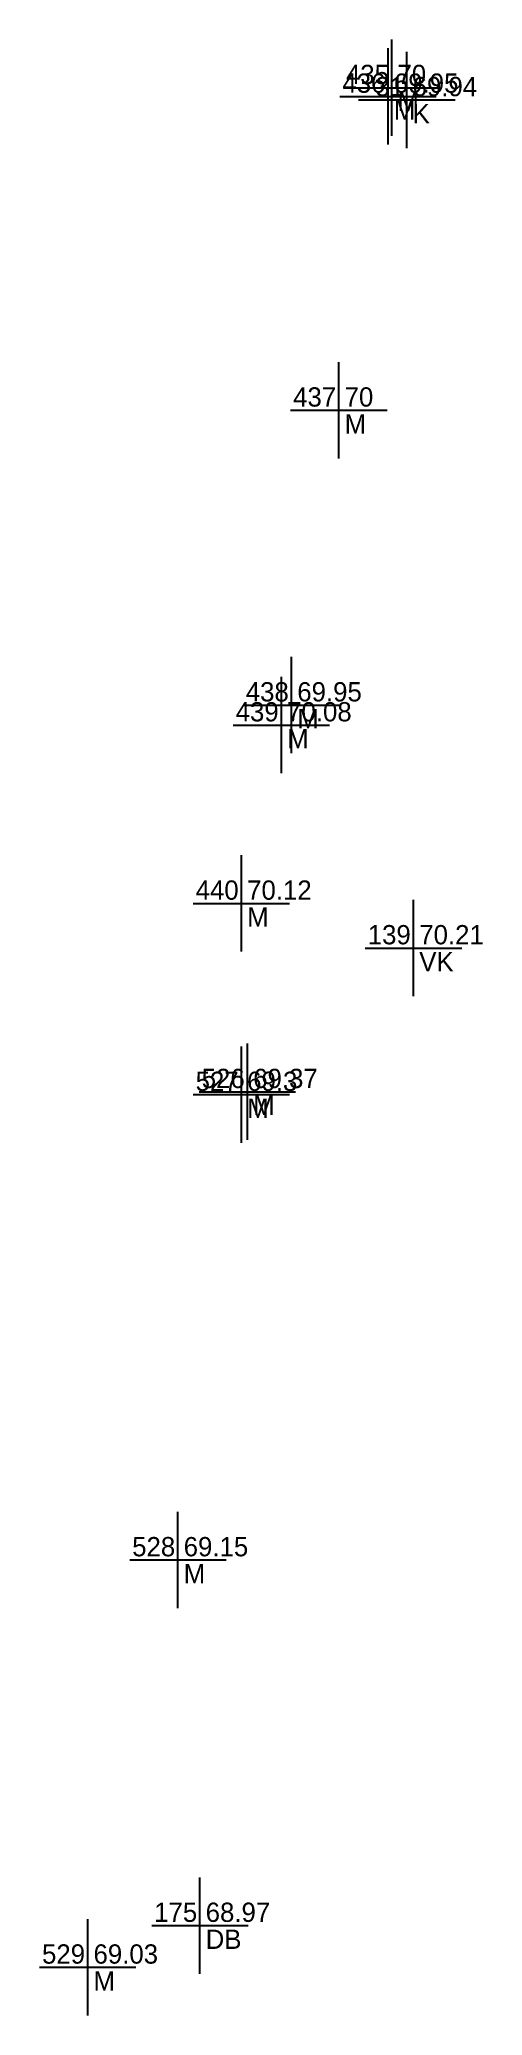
# Model space of a CAD drawing. Header units: metres. Extents: x 152719 to 152886, y 6408449 to 6408667.
# Drawn here: x 152831.12 to 152835.71, y 6408541.02 to 6408561.52 of the extents above; entities that cross this region are included whole.
import ezdxf
from ezdxf.enums import TextEntityAlignment as Align

# ---------------------------------------------------------------- set-up
doc = ezdxf.new("R2010")
doc.units = ezdxf.units.M
doc.header["$PDMODE"] = 2
doc.header["$PDSIZE"] = 0.5
for name, color, linetype in [('DB', 7, 'Continuous'), ('K', 7, 'Continuous'), ('M', 7, 'Continuous'), ('pntdesc', 1, 'Continuous'), ('pntelev', 2, 'Continuous'), ('pntno', 3, 'Continuous'), ('VK', 7, 'Continuous')]:
    doc.layers.add(name, color=color, linetype=linetype)

# ---------------------------------------------------------------- blocks, each defined once
blk = doc.blocks.new('meas')
at = {"color": 0}
blk.add_point((0, 0), dxfattribs=at)
at = {"layer": 'pntdesc'}
blk.add_attdef('PNTDESC', text='', height=1, dxfattribs=at).set_placement((0.3, -0.21), align=Align.TOP_LEFT)
at = {"layer": 'pntelev'}
blk.add_attdef('PNTELEV', (0.3, 0.19), '', height=1, dxfattribs=at)
at = {"layer": 'pntno'}
blk.add_attdef('PNTNO', text='', height=1, dxfattribs=at).set_placement((-0.14, 0.19), align=Align.RIGHT)

msp = doc.modelspace()

# ---------------------------------------------------------------- block references
at = {"layer": 'DB', "xscale": 0.2, "yscale": 0.2, "zscale": 0.2}
msp.add_blockref('meas', (152832.783, 6408541.957, 68.972), dxfattribs=at).add_auto_attribs({'PNTNO': '175', 'PNTELEV': '68.97', 'PNTDESC': 'DB'})
at = {"layer": 'K', "xscale": 0.2, "yscale": 0.2, "zscale": 0.2}
msp.add_blockref('meas', (152834.929, 6408560.898, 69.942), dxfattribs=at).add_auto_attribs({'PNTNO': '31', 'PNTELEV': '69.94', 'PNTDESC': 'K'})
at = {"layer": 'M', "xscale": 0.2, "yscale": 0.2, "zscale": 0.2}
for p, values in [((152834.772, 6408561.024, 70), {'PNTNO': '435', 'PNTELEV': '70', 'PNTDESC': 'M'}), ((152834.735, 6408560.934, 69.955), {'PNTNO': '436', 'PNTELEV': '69.95', 'PNTDESC': 'M'}), ((152834.224, 6408557.678, 70.001), {'PNTNO': '437', 'PNTELEV': '70', 'PNTDESC': 'M'}), ((152833.733, 6408554.619, 69.95), {'PNTNO': '438', 'PNTELEV': '69.95', 'PNTDESC': 'M'}), ((152833.628, 6408554.412, 70.078), {'PNTNO': '439', 'PNTELEV': '70.08', 'PNTDESC': 'M'}), ((152833.213, 6408552.562, 70.118), {'PNTNO': '440', 'PNTELEV': '70.12', 'PNTDESC': 'M'}), ((152833.213, 6408550.578, 69.297), {'PNTNO': '527', 'PNTELEV': '69.3', 'PNTDESC': 'M'}), ((152833.276, 6408550.608, 69.366), {'PNTNO': '526', 'PNTELEV': '69.37', 'PNTDESC': 'M'}), ((152832.555, 6408545.75, 69.155), {'PNTNO': '528', 'PNTELEV': '69.15', 'PNTDESC': 'M'}), ((152831.62, 6408541.524, 69.033), {'PNTNO': '529', 'PNTELEV': '69.03', 'PNTDESC': 'M'})]:
    msp.add_blockref('meas', p, dxfattribs=at).add_auto_attribs(values)
at = {"layer": 'VK', "xscale": 0.2, "yscale": 0.2, "zscale": 0.2}
msp.add_blockref('meas', (152834.998, 6408552.099, 70.211), dxfattribs=at).add_auto_attribs({'PNTNO': '139', 'PNTELEV': '70.21', 'PNTDESC': 'VK'})

doc.saveas('drawing.dxf')
